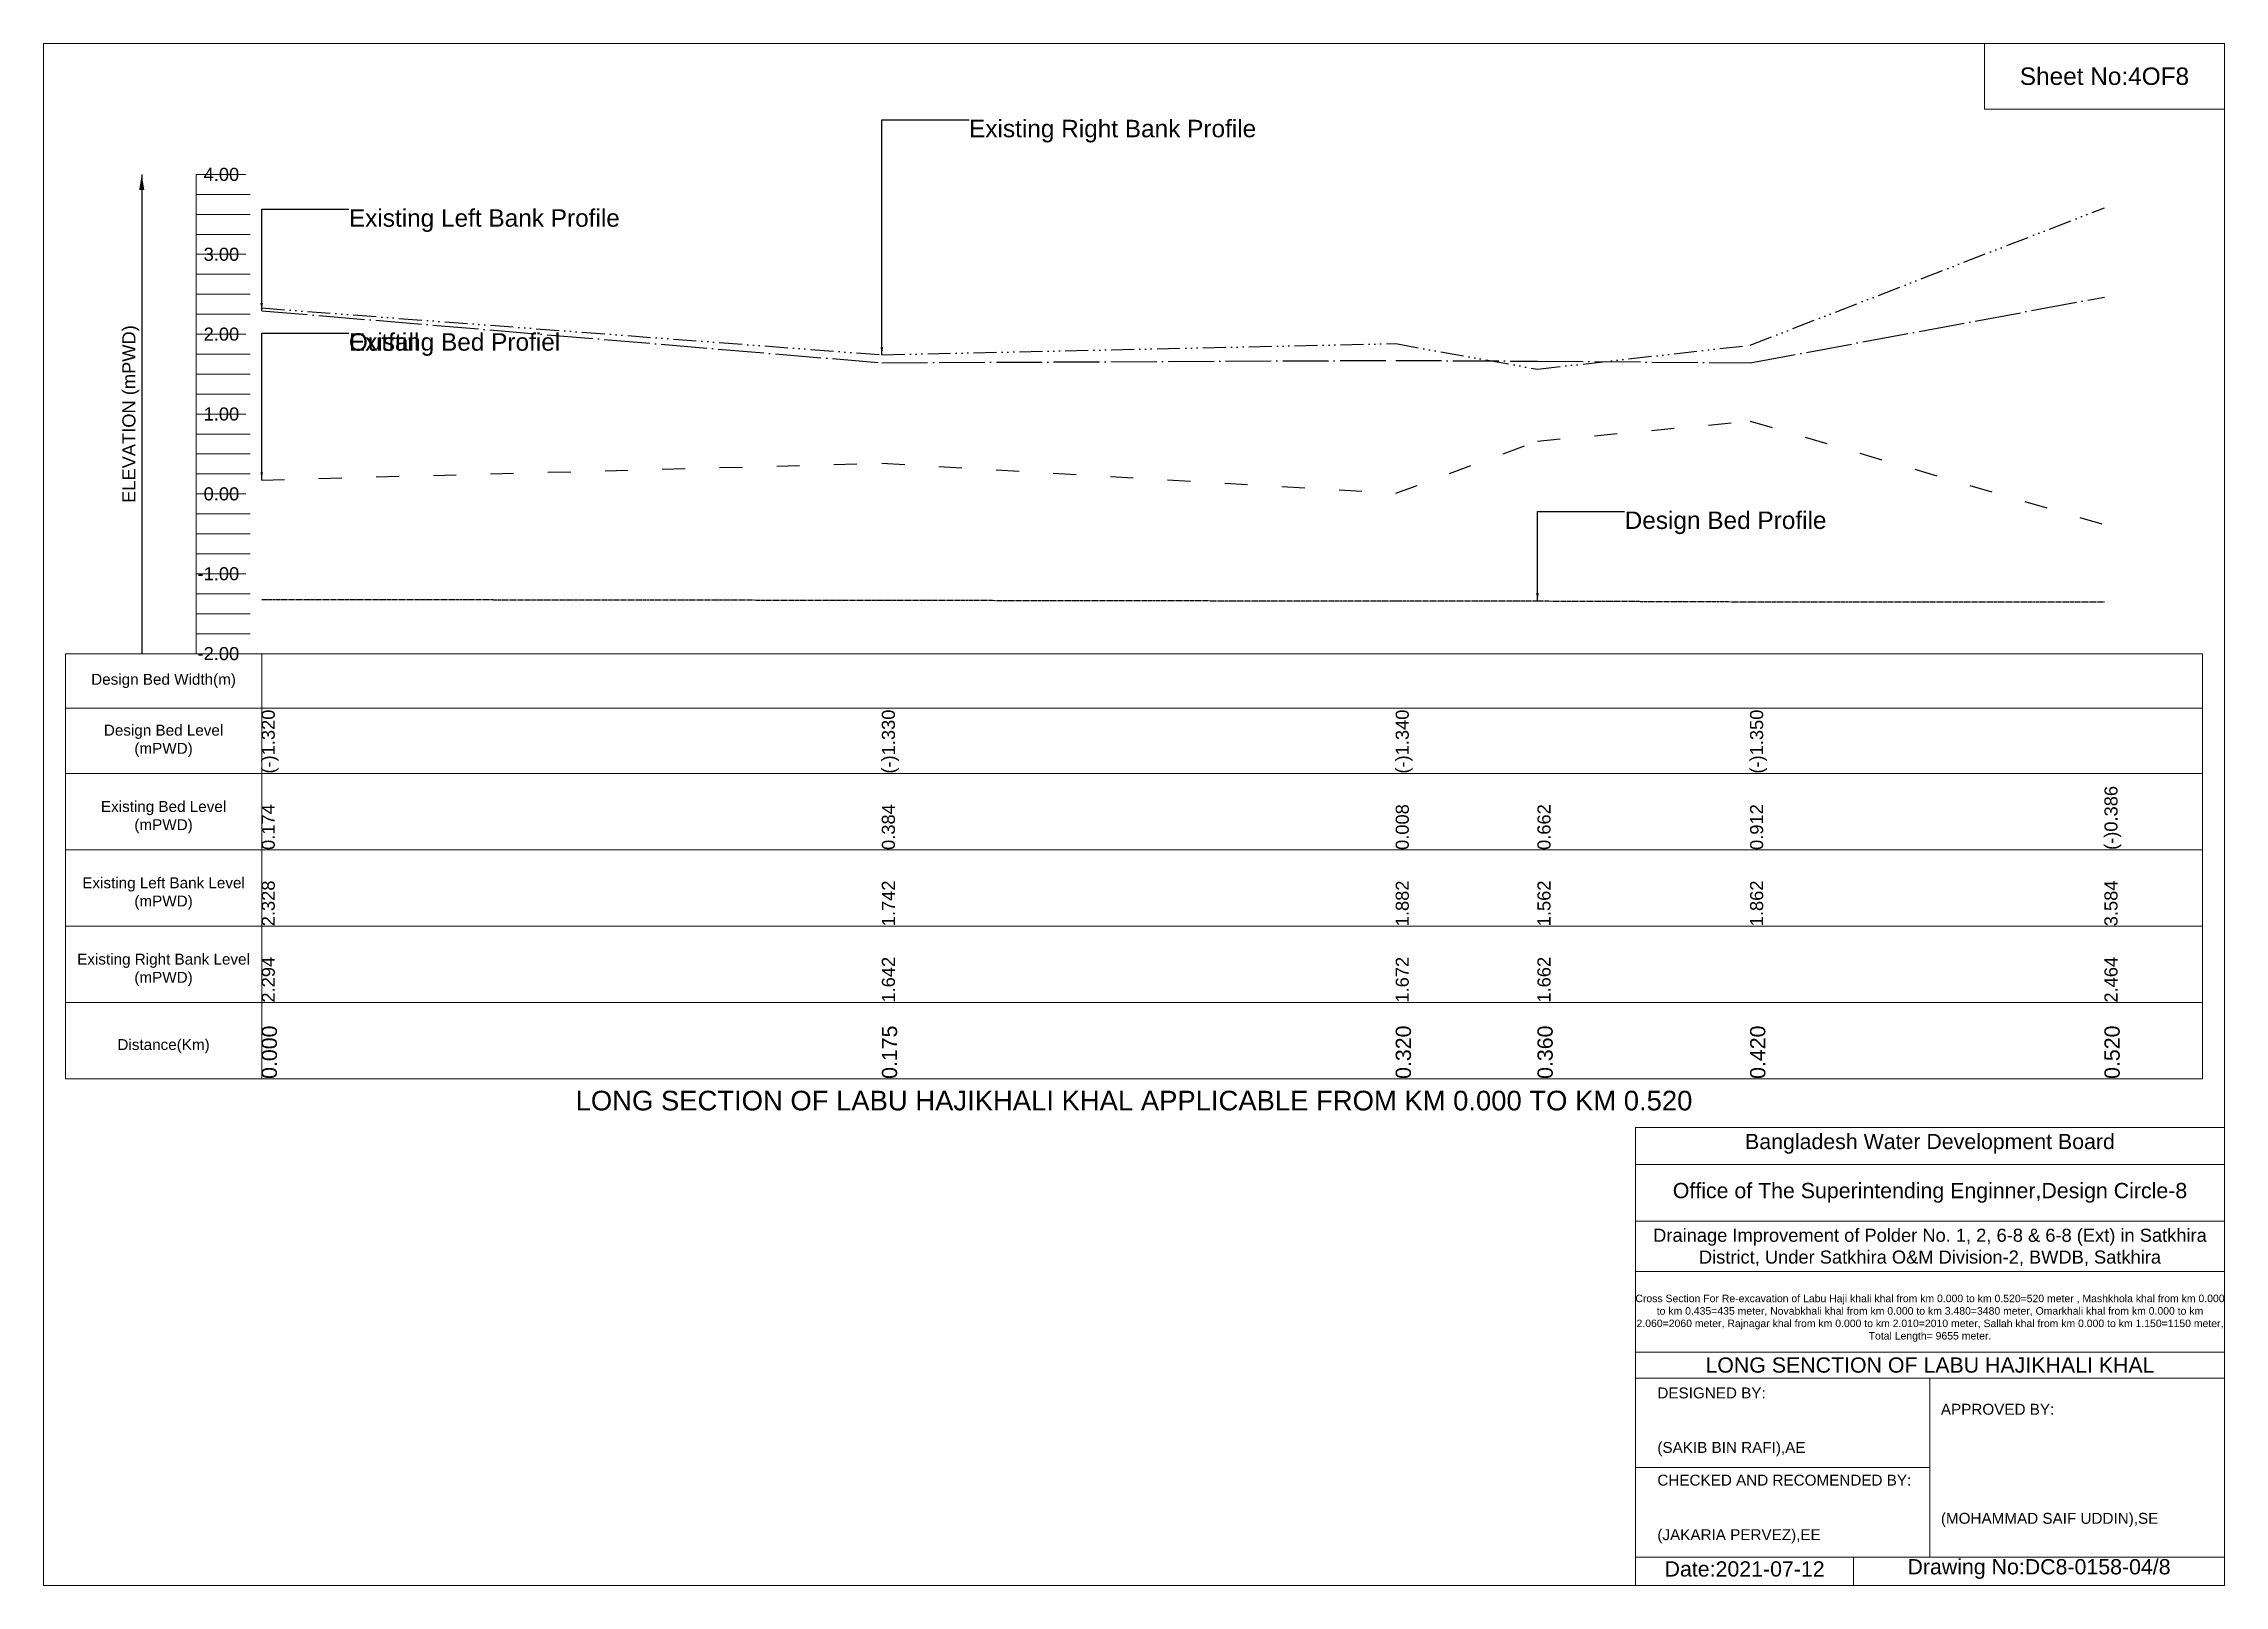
# Model space of a CAD drawing. Header units: inches. Extents: x 91000 to 648000, y -5656 to 141.
# Drawn here: x 130000 to 138000, y -5656 to 0 of the extents above; entities that cross this region are included whole.
import ezdxf

# ---------------------------------------------------------------- set-up
doc = ezdxf.new("R2010")
doc.units = ezdxf.units.IN
doc.header["$LTSCALE"] = 7
doc.header["$MEASUREMENT"] = 0
for name, pattern in [('ACAD_ISO03W100', [30, 12, -18]), ('ACAD_ISO04W100', [30, 24, -3, 0, -3]), ('ACAD_ISO14W100', [24, 12, -3, 0, -3, 0, -3, 0, -3]), ('CENTER', [2, 1.25, -0.25, 0.25, -0.25])]:
    doc.linetypes.add(name, pattern=pattern)
for name, color, linetype, lineweight in [('Cross Section Labels', 7, 'Continuous', 9), ('Design Bed Level Long Section', 7, 'CENTER', 25), ('Existing Bed Level for Long Section', 7, 'ACAD_ISO03W100', 25), ('Existing Left Bank of Long section', 7, 'ACAD_ISO04W100', 25), ('Existing Right Bank of Long Section', 7, 'ACAD_ISO14W100', 25), ('Long Section Border', 7, 'Continuous', 9), ('Long Section Labels', 7, 'Continuous', 9), ('Vscale for Long Section', 7, 'Continuous', 9)]:
    doc.layers.add(name, color=color, linetype=linetype, lineweight=lineweight)
doc.styles.get("Standard").update_dxf_attribs({"font": 'arial.ttf'})
doc.dimstyles.get("Standard").update_dxf_attribs({"dimtxt": 0.18, "dimasz": 0.18, "dimexe": 0.18, "dimexo": 0.0625, "dimgap": 0.09, "dimtad": 0, "dimtih": 1, "dimtoh": 1, "dimdec": 4, "dimzin": 0, "dimdsep": 46, "dimtxsty": 'Standard', "dimcen": 0.09, "dimadec": 0, "dimazin": 0, "dimtfac": 1, "dimtdec": 4, "dimtofl": 0, "dimtmove": 0, "dimatfit": 3, "dimfxl": 1, "dimtolj": 1, "dimtzin": 0, "dimarcsym": 0})

msp = doc.modelspace()

# ---------------------------------------------------------------- texts
at = {"layer": 'Cross Section Labels', "attachment_point": 5}
for s, insert, char_height in [('Sheet No:4OF8', (137560, -120), 64), ('Bangladesh Water Development Board', (136920, -4036), 56), ('Office of The Superintending Enginner,Design Circle-8', (136920, -4216), 56)]:
    msp.add_mtext(s, dxfattribs=dict(at, insert=insert, char_height=char_height))
at = {"layer": 'Cross Section Labels'}
for s, insert, char_height, width, attachment_point in [('Drainage Improvement of Polder No. 1, 2, 6-8 & 6-8 (Ext) in Satkhira District, Under Satkhira O&M Division-2, BWDB, Satkhira', (136920, -4416), 48, 2240, 5), ('Cross Section For Re-excavation of Labu Haji khali khal from km 0.000 to km 0.520=520 meter , Mashkhola khal from km 0.000 to km 0.435=435 meter, Novabkhali khal from km 0.000 to km 3.480=3480 meter, Omarkhali khal from km 0.000 to km 2.060=2060 meter, Rajnagar khal from km 0.000 to km 2.010=2010 meter, Sallah khal from km 0.000 to km 1.150=1150 meter, Total Length= 9655 meter. ', (136920, -4676), 27.4148, 2160, 5), ('LONG SENCTION OF LABU HAJIKHALI KHAL', (136920, -4848), 56, 2240, 5), ('DESIGNED BY:^J^J^J(SAKIB BIN RAFI),AE', (135920, -5056), 40, 1120, 4), ('APPROVED BY:^J^J^J^J^J^J(MOHAMMAD SAIF UDDIN),SE', (136960, -5216), 40, 1120, 4), ('CHECKED AND RECOMENDED BY:^J^J^J(JAKARIA PERVEZ),EE', (135920, -5376), 40, 1120, 4), ('Date:2021-07-12', (136240, -5596), 56, 1120, 5), ('Drawing No:DC8-0158-04/8', (137320, -5596), 56, 1760, 5)]:
    msp.add_mtext(s, dxfattribs=dict(at, insert=insert, char_height=char_height, width=width, attachment_point=attachment_point))
at = {"layer": 'Long Section Border', "attachment_point": 5}
for s, insert, char_height in [('Design Bed Width(m)', (130440, -2338), 40), ('Design Bed Level^J(mPWD)', (130440, -2558), 40), ('Existing Bed Level^J(mPWD)', (130440, -2838), 40), ('Existing Left Bank Level^J(mPWD)', (130440, -3118), 40), ('Existing Right Bank Level^J(mPWD)', (130440, -3398), 40), ('Distance(Km)', (130440, -3678), 40), ('LONG SECTION OF LABU HAJIKHALI KHAL APPLICABLE FROM KM 0.000 TO KM 0.520', (134000, -3878), 72)]:
    msp.add_mtext(s, dxfattribs=dict(at, insert=insert, char_height=char_height))
at = {"layer": 'Long Section Labels', "char_height": 64, "attachment_point": 1}
for s, insert in [('Existing Right Bank Profile', (133395, -279.6)), ('Existing Left Bank Profile', (131120, -607.7)), ('Outfall', (131120, -1062.5)), ('Existing Bed Profiel', (131120, -1062.5)), ('Design Bed Profile', (135800, -1716.5))]:
    msp.add_mtext(s, dxfattribs=dict(at, insert=insert))
at = {"layer": 'Vscale for Long Section', "char_height": 48, "attachment_point": 6}
for s, insert in [('4.00', (130717.5, -480)), ('3.00', (130717.5, -773)), ('2.00', (130717.5, -1066)), ('1.00', (130717.5, -1359)), ('0.00', (130717.5, -1652)), ('-1.00', (130717.5, -1945)), ('-2.00', (130717.5, -2238))]:
    msp.add_mtext(s, dxfattribs=dict(at, insert=insert))
at = {"layer": 'Vscale for Long Section', "rotation": 90}
for s, insert, char_height, attachment_point in [('ELEVATION (mPWD)', (130320, -1359), 48, 5), ('(-)1.320', (130800, -2678), 48, 1), ('(-)1.330', (133075, -2678), 48, 1), ('(-)1.340', (134960, -2678), 48, 1), ('(-)1.340', (134960, -2678), 48, 1), ('(-)1.350', (136260, -2678), 48, 1), ('(-)1.350', (136260, -2678), 48, 1), ('0.174', (130800, -2958), 48, 1), ('0.384', (133075, -2958), 48, 1), ('0.008', (134960, -2958), 48, 1), ('0.662', (135480, -2958), 48, 1), ('0.912', (136260, -2958), 48, 1), ('(-)0.386', (137560, -2958), 48, 1), ('2.328', (130800, -3238), 48, 1), ('1.742', (133075, -3238), 48, 1), ('1.882', (134960, -3238), 48, 1), ('1.562', (135480, -3238), 48, 1), ('1.862', (136260, -3238), 48, 1), ('3.584', (137560, -3238), 48, 1), ('2.294', (130800, -3518), 48, 1), ('1.642', (133075, -3518), 48, 1), ('1.642', (133075, -3518), 48, 1), ('1.672', (134960, -3518), 48, 1), ('1.662', (135480, -3518), 48, 1), ('2.464', (137560, -3518), 48, 1), ('0.000', (130800, -3798), 56, 1), ('0.175', (133075, -3798), 56, 1), ('0.320', (134960, -3798), 56, 1), ('0.360', (135480, -3798), 56, 1), ('0.420', (136260, -3798), 56, 1), ('0.520', (137560, -3798), 56, 1)]:
    msp.add_mtext(s, dxfattribs=dict(at, insert=insert, char_height=char_height, attachment_point=attachment_point))

# ---------------------------------------------------------------- linework, layer by layer
at = {"layer": 'Cross Section Labels'}
for points in [[(130000, 0), (138000, 0), (138000, -5656), (130000, -5656)], [(137120, 0), (138000, 0), (138000, -240), (137120, -240)]]:
    msp.add_lwpolyline(points, close=True, dxfattribs=at)
for points in [[(135840, -5656), (135840, -3976), (138000, -3976)], [(135840, -4112), (138000, -4112)], [(135840, -4320), (138000, -4320)], [(135840, -4504), (138000, -4504)], [(135840, -4800), (138000, -4800)], [(135840, -4896), (138000, -4896)], [(136920, -4896), (136920, -5552)], [(135840, -5224), (136920, -5224)], [(135840, -5552), (138000, -5552)], [(136640, -5552), (136640, -5656)]]:
    msp.add_lwpolyline(points, dxfattribs=at)
at = {"layer": 'Design Bed Level Long Section'}
msp.add_lwpolyline([(130800, -2038.8), (133075, -2041.7), (134960, -2044.6), (135480, -2044.6), (136260, -2047.5), (137560, -2047.5)], dxfattribs=at)
at = {"layer": 'Existing Bed Level for Long Section'}
msp.add_lwpolyline([(130800, -1601), (133075, -1539.5), (134960, -1649.7), (135480, -1458), (136260, -1384.8), (137560, -1765.1)], dxfattribs=at)
at = {"layer": 'Existing Left Bank of Long section'}
msp.add_lwpolyline([(130800, -979.9), (133075, -1170.9), (134960, -1162.1), (135480, -1165), (136260, -1170.9), (137560, -930)], dxfattribs=at)
at = {"layer": 'Existing Right Bank of Long Section'}
msp.add_lwpolyline([(130800, -969.9), (133075, -1141.6), (134960, -1100.6), (135480, -1194.3), (136260, -1106.4), (137560, -601.9)], dxfattribs=at)
at = {"layer": 'Long Section Border'}
msp.add_lwpolyline([(130080, -2238), (137920, -2238), (137920, -3798), (130080, -3798)], close=True, dxfattribs=at)
for points in [[(130800, -2238), (130800, -3798)], [(130080, -2438), (137920, -2438)], [(130080, -2678), (137920, -2678)], [(130080, -2958), (137920, -2958)], [(130080, -3238), (137920, -3238)], [(130080, -3518), (137920, -3518)]]:
    msp.add_lwpolyline(points, dxfattribs=at)
at = {"layer": 'Vscale for Long Section'}
for points in [[(130560, -2238), (130560, -1945), (130560, -1652), (130560, -1359), (130560, -1066), (130560, -773), (130560, -480)], [(130560, -480), (130741.5, -480)], [(130560, -553.2), (130757.5, -553.2)], [(130560, -626.5), (130757.5, -626.5)], [(130560, -699.8), (130757.5, -699.8)], [(130560, -773), (130741.5, -773)], [(130560, -846.2), (130757.5, -846.2)], [(130560, -919.5), (130757.5, -919.5)], [(130560, -992.8), (130757.5, -992.8)], [(130560, -1066), (130741.5, -1066)], [(130560, -1139.2), (130757.5, -1139.2)], [(130560, -1212.5), (130757.5, -1212.5)], [(130560, -1285.8), (130757.5, -1285.8)], [(130560, -1359), (130741.5, -1359)], [(130560, -1432.2), (130757.5, -1432.2)], [(130560, -1505.5), (130757.5, -1505.5)], [(130560, -1578.8), (130757.5, -1578.8)], [(130560, -1652), (130741.5, -1652)], [(130560, -1725.2), (130757.5, -1725.2)], [(130560, -1798.5), (130757.5, -1798.5)], [(130560, -1871.8), (130757.5, -1871.8)], [(130560, -1945), (130741.5, -1945)], [(130560, -2018.2), (130757.5, -2018.2)], [(130560, -2091.5), (130757.5, -2091.5)], [(130560, -2164.8), (130757.5, -2164.8)], [(130560, -2238), (130741.5, -2238)]]:
    msp.add_lwpolyline(points, dxfattribs=at)

msp.set_redraw_order([(e.dxf.handle, doc.entitydb.next_handle()) for e in msp.query("TEXT MTEXT ATTDEF DIMENSION ARC_DIMENSION")])  # texts and dimensions are drawn at this point

# ---------------------------------------------------------------- leaders
at = {"layer": 'Long Section Labels', "annotation_type": 0, "has_hookline": 1, "hookline_direction": 0}
for points, text_width in [([(133075, -1141.6), (133075, -279.6), (133394.9, -279.6)], 1042.7), ([(130800, -979.9), (130800, -607.7), (131119.9, -607.7)], 983.1), ([(130800, -1601), (130800, -1062.5), (131119.9, -1062.5)], 761.9), ([(130800, -1601), (130800, -1062.5), (131119.9, -1062.5)], 247.8), ([(135480, -2044.6), (135480, -1716.5), (135799.9, -1716.5)], 729.9)]:
    msp.add_leader(points, dimstyle='Standard', override={"dimasz": 28.8}, dxfattribs=dict(at, text_width=text_width))
at = {"layer": 'Vscale for Long Section'}
msp.add_leader([(130360, -480), (130360, -2238)], dimstyle='Standard', override={"dimasz": 57.6}, dxfattribs=at)

doc.saveas('drawing.dxf')
